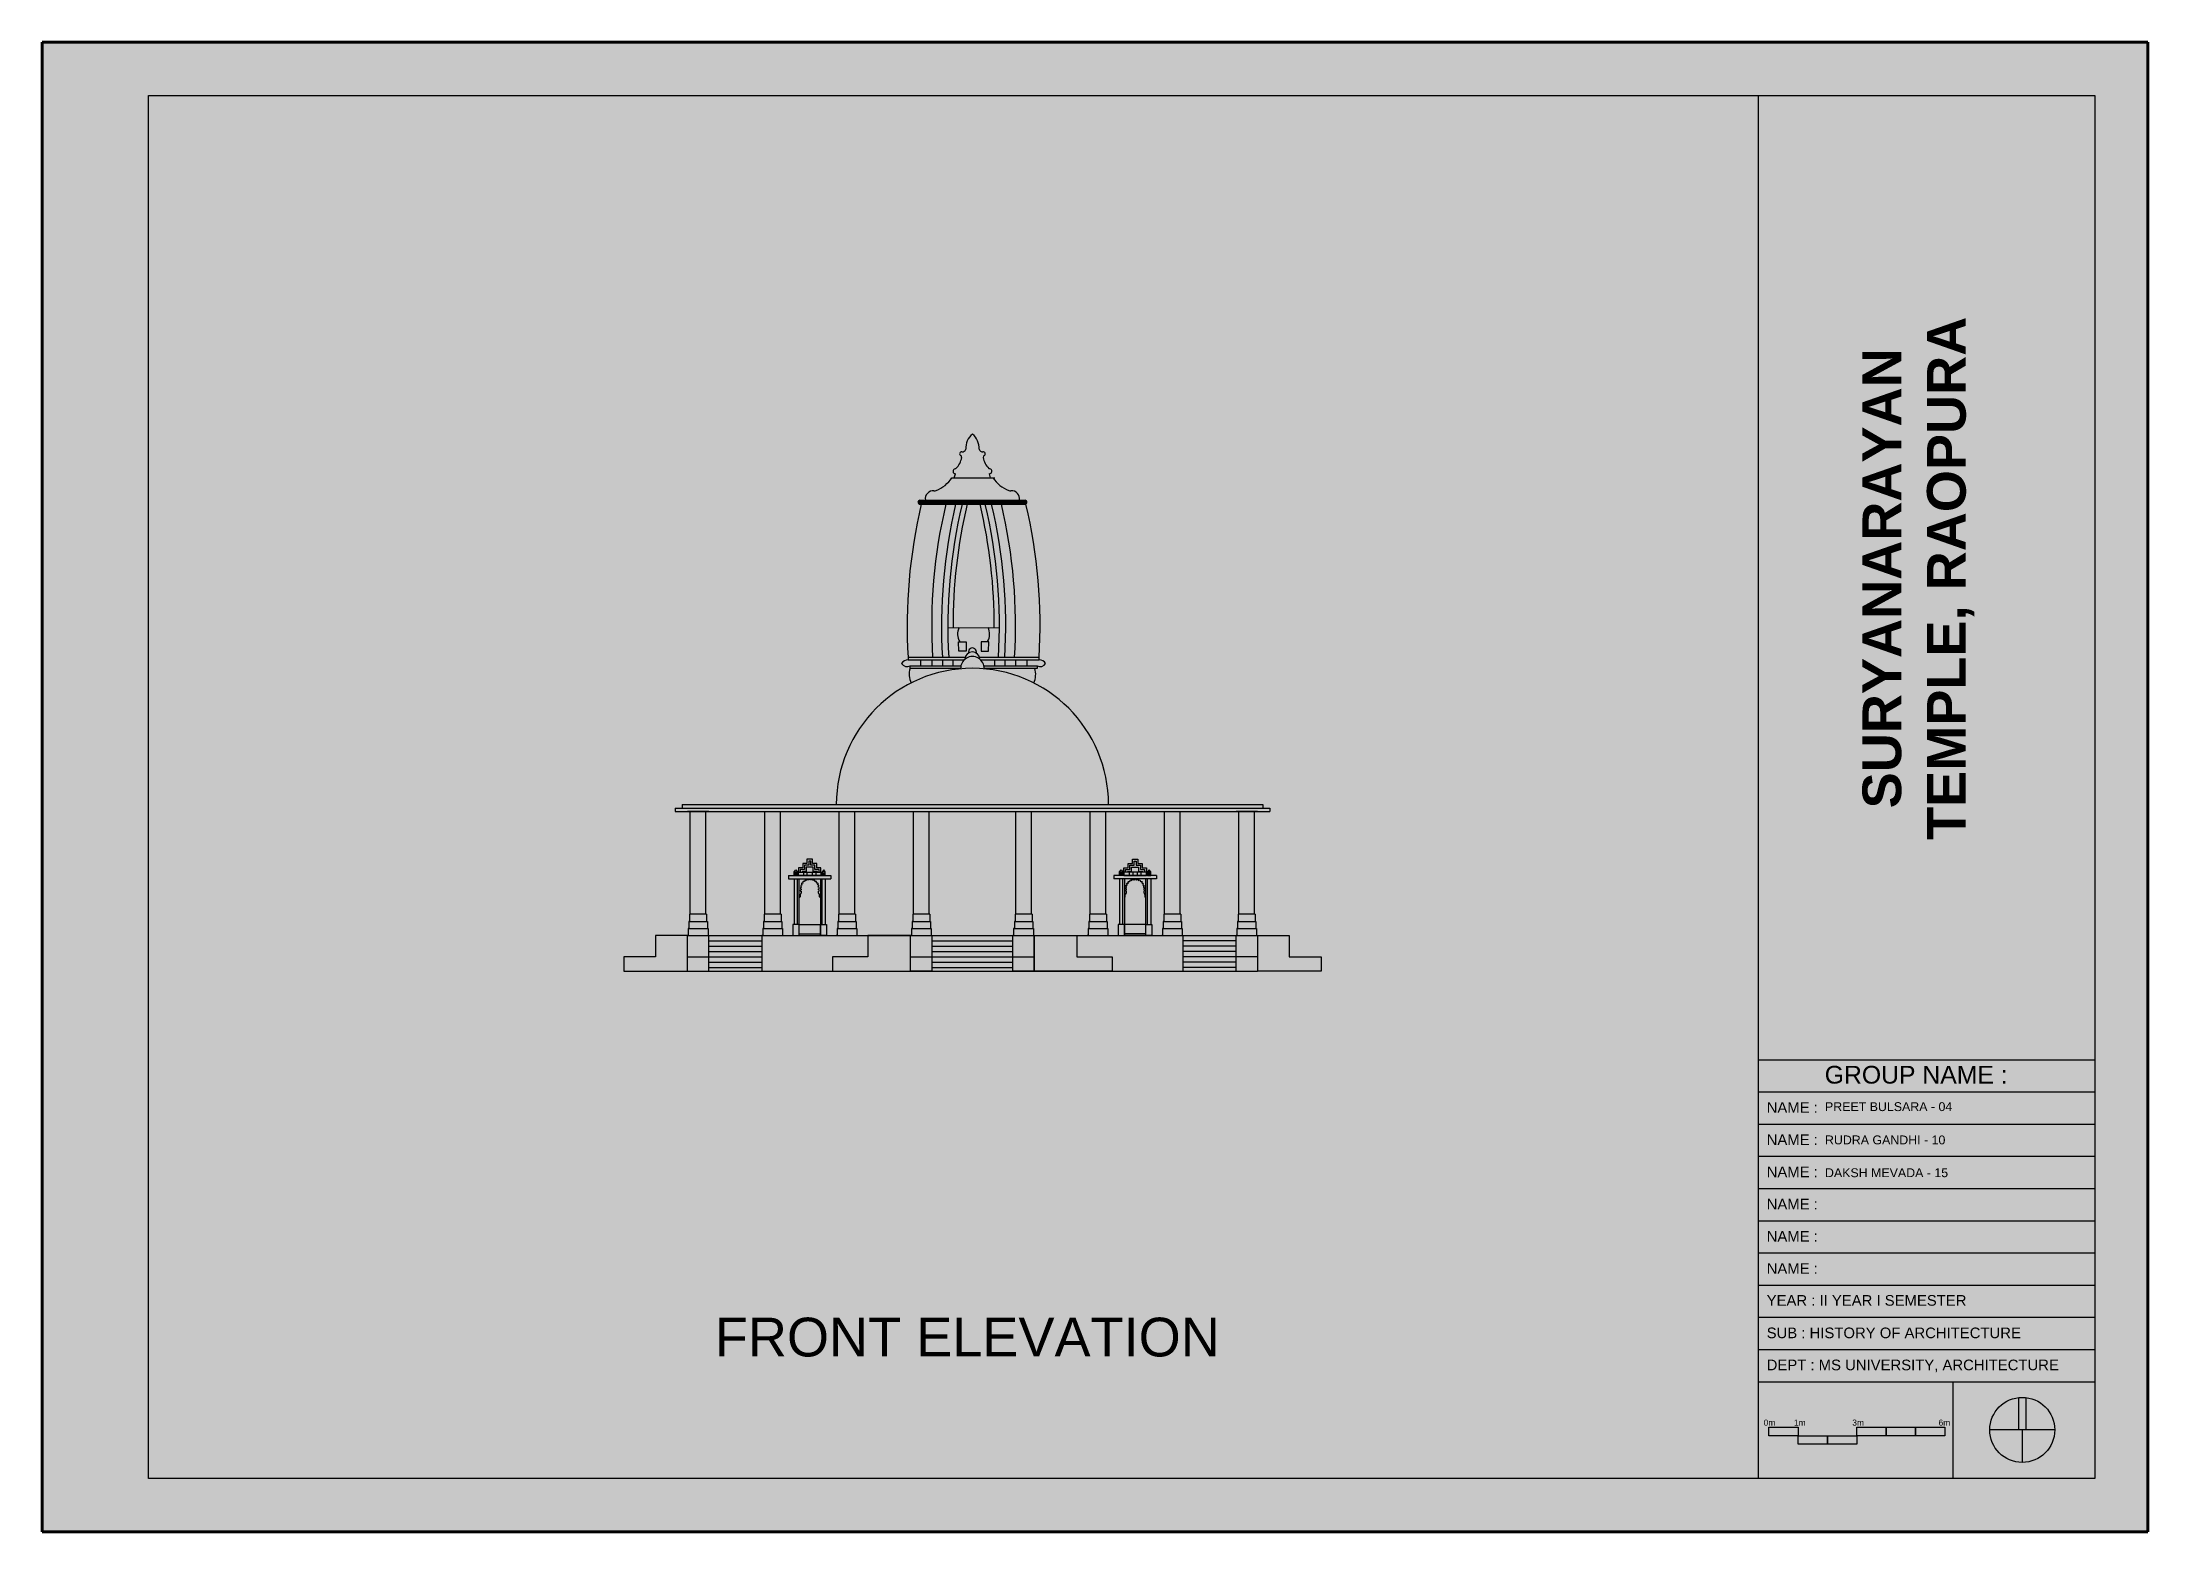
# Model space of a CAD drawing. Header units: millimetres. Extents: x 123626 to 686041, y 667 to 111893.
# Drawn here: x 482658 to 542058, y 68470 to 110470 of the extents above; entities that cross this region are included whole.
import ezdxf

# ---------------------------------------------------------------- set-up
doc = ezdxf.new("R2010")
doc.units = ezdxf.units.MM
doc.linetypes.add('ACAD_ISO08W100', pattern=[36, 24, -3, 6, -3])
doc.layers.add('squar', color=255, linetype='Continuous')
doc.styles.get("Standard").update_dxf_attribs({"font": 'arial.ttf'})

msp = doc.modelspace()

# ---------------------------------------------------------------- texts
at = {"layer": 'squar', "color": 7, "true_color": 0xffffff, "insert": (534007, 95353), "char_height": 1092.43, "attachment_point": 2, "rotation": 90}
msp.add_mtext_dynamic_manual_height_columns('{\\fArial|b1|i0|c0|p34;SURYANARAYAN \\PTEMPLE, RAOPURA}', width=63680.91, gutter_width=4026, heights=[7779], dxfattribs=at)
at = {"layer": 'squar', "color": 7, "true_color": 0xffffff, "attachment_point": 1}
for s, width, heights, insert, char_height in [('\\pxqc;GROUP NAME :', 9275.36, [0], (530885, 81608), 500), ('NAME : ', 9275.36, [0], (531305, 80584), 300), ('NAME : ', 9275.36, [0], (531305, 79676), 300), ('NAME : ', 9275.36, [0], (531305, 78768), 300), ('NAME : ', 9275.36, [0], (531305, 77860), 300), ('NAME : ', 9275.36, [0], (531305, 76952), 300), ('NAME : ', 9275.36, [0], (531305, 76045), 300), ('YEAR : II YEAR I SEMESTER', 9275.36, [0], (531305, 75146), 300), ('SUB : HISTORY OF ARCHITECTURE', 12193.19, [38.6], (531305, 74230), 300), ('DEPT : MS UNIVERSITY, ARCHITECTURE ', 9275.36, [0], (531305, 73326), 300)]:
    msp.add_mtext_dynamic_manual_height_columns(s, width=width, gutter_width=1250, heights=heights, dxfattribs=dict(at, insert=insert, char_height=char_height))
at = {"layer": 'squar', "char_height": 250, "attachment_point": 1}
for s, insert in [('PREET BULSARA - 04', (532950, 80583)), ('RUDRA GANDHI - 10', (532950, 79645)), ('DAKSH MEVADA - 15', (532950, 78720))]:
    msp.add_mtext_dynamic_manual_height_columns(s, width=7095.16, gutter_width=1250, heights=[0], dxfattribs=dict(at, insert=insert))
at = {"layer": 'squar', "linetype": 'ACAD_ISO08W100', "insert": (501635, 74508), "char_height": 1092.43, "attachment_point": 1}
msp.add_mtext_dynamic_manual_height_columns('FRONT ELEVATION', width=20214.84, gutter_width=1250, heights=[0], dxfattribs=at)

# ---------------------------------------------------------------- blocks, each defined once
blk = doc.blocks.new('asd')
at = {"true_color": 0xffffff}
h = blk.add_hatch(color=7, dxfattribs=at)
h.dxf.hatch_style = 1
h.paths.add_polyline_path([(3185.98, 1595.81), (3181.1, 1595.81), (3181.1, 1594.37), (3185.98, 1594.37)])
h.paths.add_polyline_path([(3190.86, 1594.37), (3185.98, 1594.37), (3185.98, 1592.94), (3190.86, 1592.94)])
h.paths.add_polyline_path([(3195.75, 1594.37), (3190.86, 1594.37), (3190.86, 1592.94), (3195.75, 1592.94)])
h.paths.add_polyline_path([(3200.63, 1595.81), (3195.75, 1595.81), (3195.75, 1594.37), (3200.63, 1594.37)])
h.paths.add_polyline_path([(3205.51, 1595.81), (3200.63, 1595.81), (3200.63, 1594.37), (3205.51, 1594.37)])
h.paths.add_polyline_path([(3210.4, 1595.81), (3205.51, 1595.81), (3205.51, 1594.37), (3210.4, 1594.37)])
at = {"color": 7, "true_color": 0xffffff}
for points in [[(3181.1, 1595.81), (3185.98, 1595.81), (3185.98, 1594.37), (3181.1, 1594.37)], [(3195.75, 1595.81), (3200.63, 1595.81), (3200.63, 1594.37), (3195.75, 1594.37)], [(3200.63, 1595.81), (3205.51, 1595.81), (3205.51, 1594.37), (3200.63, 1594.37)], [(3205.51, 1595.81), (3210.4, 1595.81), (3210.4, 1594.37), (3205.51, 1594.37)], [(3185.98, 1594.37), (3190.86, 1594.37), (3190.86, 1592.94), (3185.98, 1592.94)], [(3190.86, 1594.37), (3195.75, 1594.37), (3195.75, 1592.94), (3190.86, 1592.94)]]:
    blk.add_lwpolyline(points, close=True, dxfattribs=at)
at = {"color": 7, "true_color": 0xffffff, "insert": (3180.26, 1597.05), "char_height": 1, "attachment_point": 1}
blk.add_mtext_dynamic_manual_height_columns('0m        1m                    3m                                6m                                        ', width=31.5867, gutter_width=26.95, heights=[0.0468], dxfattribs=at)
blk = doc.blocks.new('asdsd')
at = {"true_color": 0xffffff}
h = blk.add_hatch(color=7, dxfattribs=at)
h.dxf.hatch_style = 1
h.paths.add_polyline_path([(3251.63, 1593.89), (3253.71, 1593.89), (3253.71, 1603, 0.056958), (3251.63, 1603)])
at = {"color": 7, "true_color": 0xffffff}
for p, q in [((3251.63, 1603.06), (3251.63, 1593.89)), ((3253.71, 1603.06), (3253.71, 1593.89)), ((3261.84, 1593.89), (3243.5, 1593.89)), ((3252.67, 1593.89), (3252.67, 1584.72))]:
    blk.add_line(p, q, dxfattribs=at)
blk.add_circle((3252.67, 1593.89), 9.17, dxfattribs=at)

# ---------------------------------------------------------------- hatches: boundary and pattern name
at = {"layer": 'squar', "true_color": 0x171c4f}
h = msp.add_hatch(color=179, dxfattribs=at)
h.dxf.hatch_style = 1
h.paths.add_polyline_path([(542058, 68470), (542058, 110470), (482658, 110470), (482658, 68470)])

# ---------------------------------------------------------------- linework, layer by layer
at = {"layer": 'squar', "color": 7, "lineweight": 60, "true_color": 0xffffff}
for p, q in [((482658, 110470), (542058, 110470)), ((482658, 68470), (482658, 110470)), ((542058, 110470), (542058, 68470)), ((542058, 68470), (482658, 68470))]:
    msp.add_line(p, q, dxfattribs=at)
at = {"layer": 'squar', "color": 7, "true_color": 0xffffff}
for p, q in [((485658, 108970), (540558, 108970)), ((485658, 69970), (485658, 108970)), ((531067, 108970), (531067, 69970)), ((540558, 108970), (540558, 69970)), ((531067, 81782), (540558, 81782)), ((531067, 80874), (540558, 80874)), ((531067, 79966), (540558, 79966)), ((531067, 79058), (540558, 79058)), ((531067, 78150), (540558, 78150)), ((531067, 77242), (540558, 77242)), ((531067, 76334), (540558, 76334)), ((531067, 75427), (540558, 75427)), ((531067, 74519), (540558, 74519)), ((531067, 73611), (540558, 73611)), ((531067, 72703), (540558, 72703)), ((536558, 72703), (536558, 69970)), ((540558, 69970), (485658, 69970))]:
    msp.add_line(p, q, dxfattribs=at)
at = {"layer": 'squar', "ltscale": 10}
for p, q in [((508324, 98190), (509534, 98190)), ((508387, 98190), (508424, 98303)), ((509415, 98190), (509378, 98303)), ((507367, 97518), (510435, 97518)), ((507367, 97480), (510435, 97480)), ((507414, 97556), (510388, 97556)), ((507414, 97441), (510410, 97441)), ((508207, 93967), (509662, 93961)), ((507440, 93052), (507440, 92884)), ((507757, 93052), (507757, 92884)), ((508057, 93052), (508057, 92884)), ((508344, 93052), (508344, 92884)), ((509527, 93052), (509527, 92884)), ((509815, 93052), (509815, 92884)), ((510115, 93052), (510115, 92884)), ((510432, 93052), (510432, 92884)), ((500514, 88876), (517288, 88876)), ((500514, 88876), (500514, 88776)), ((500514, 88776), (517288, 88776)), ((500714, 88976), (500714, 88876)), ((500714, 88976), (517088, 88976)), ((501463, 88776), (500864, 88776)), ((500943, 85880), (500943, 88776)), ((501383, 85880), (501383, 88776)), ((502964, 88776), (503563, 88776)), ((503044, 85880), (503044, 88776)), ((503483, 85880), (503483, 88776)), ((505061, 88976), (512741, 88976)), ((505141, 85880), (505141, 88776)), ((505581, 85880), (505581, 88776)), ((507238, 85880), (507238, 88776)), ((507678, 85880), (507678, 88776)), ((510124, 85880), (510124, 88776)), ((510564, 85880), (510564, 88776)), ((512221, 85880), (512221, 88776)), ((512661, 85880), (512661, 88776)), ((514319, 85880), (514319, 88776)), ((514758, 85880), (514758, 88776)), ((516938, 88776), (516339, 88776)), ((516419, 85880), (516419, 88776)), ((516859, 85880), (516859, 88776)), ((517088, 88976), (517088, 88876)), ((517288, 88876), (517288, 88776)), ((503713, 86978), (504911, 86978)), ((503713, 86978), (503713, 86878)), ((503713, 86878), (504911, 86878)), ((503873, 87074), (503918, 87130)), ((503873, 87036), (503963, 87036)), ((503873, 87016), (503963, 87016)), ((503873, 86878), (503873, 85596)), ((503918, 87130), (503963, 87074)), ((503963, 85596), (503963, 86878)), ((503994, 87072), (504629, 87072)), ((503994, 86978), (503994, 87072)), ((504629, 86978), (503994, 86978)), ((504013, 85281), (504013, 86878)), ((504144, 86978), (504144, 87072)), ((504243, 86978), (504243, 87072)), ((504380, 87072), (504380, 86978)), ((504479, 87072), (504479, 86978)), ((504612, 86878), (504612, 85281)), ((504629, 87072), (504629, 86978)), ((504706, 87130), (504661, 87074)), ((504661, 87036), (504751, 87036)), ((504661, 87016), (504751, 87016)), ((504661, 85596), (504661, 86878)), ((504661, 86878), (504751, 86878)), ((504751, 87074), (504706, 87130)), ((504751, 86878), (504751, 85596)), ((504911, 86978), (504911, 86878)), ((514089, 86978), (512891, 86978)), ((512891, 86978), (512891, 86878)), ((514089, 86878), (512891, 86878)), ((513051, 87074), (513096, 87130)), ((513141, 87036), (513051, 87036)), ((513141, 87016), (513051, 87016)), ((513141, 86878), (513051, 86878)), ((513051, 86878), (513051, 85596)), ((513096, 87130), (513141, 87074)), ((513141, 85596), (513141, 86878)), ((513808, 87072), (513173, 87072)), ((513173, 87072), (513173, 86978)), ((513173, 86978), (513808, 86978)), ((513190, 86878), (513190, 85281)), ((513323, 87072), (513323, 86978)), ((513422, 87072), (513422, 86978)), ((513559, 86978), (513559, 87072)), ((513658, 86978), (513658, 87072)), ((513789, 85281), (513789, 86878)), ((513808, 86978), (513808, 87072)), ((513884, 87130), (513839, 87074)), ((513929, 87036), (513839, 87036)), ((513929, 87016), (513839, 87016)), ((513839, 85596), (513839, 86878)), ((513929, 87074), (513884, 87130)), ((513929, 86878), (513929, 85596)), ((514089, 86978), (514089, 86878)), ((501403, 85880), (500923, 85880)), ((500923, 85880), (500943, 85880)), ((500923, 85680), (501403, 85680)), ((501403, 85880), (501383, 85880)), ((503503, 85880), (503024, 85880)), ((503024, 85880), (503044, 85880)), ((503024, 85680), (503503, 85680)), ((503503, 85880), (503483, 85880)), ((504013, 85596), (504612, 85596)), ((505600, 85880), (505121, 85880)), ((505121, 85880), (505141, 85880)), ((505121, 85680), (505600, 85680)), ((505600, 85880), (505581, 85880)), ((507698, 85880), (507218, 85880)), ((507218, 85880), (507238, 85880)), ((507218, 85680), (507698, 85680)), ((507698, 85880), (507678, 85880)), ((510584, 85880), (510104, 85880)), ((510104, 85880), (510124, 85880)), ((510104, 85680), (510584, 85680)), ((510584, 85880), (510564, 85880)), ((512681, 85880), (512201, 85880)), ((512201, 85880), (512221, 85880)), ((512201, 85680), (512681, 85680)), ((512681, 85880), (512661, 85880)), ((513789, 85596), (513190, 85596)), ((514778, 85880), (514299, 85880)), ((514299, 85880), (514319, 85880)), ((514299, 85680), (514778, 85680)), ((514778, 85880), (514758, 85880)), ((516878, 85880), (516399, 85880)), ((516399, 85880), (516419, 85880)), ((516399, 85680), (516878, 85680)), ((516878, 85880), (516859, 85880)), ((500864, 85281), (499965, 85281)), ((499965, 85281), (499965, 84681)), ((500864, 85281), (516938, 85281)), ((500864, 84282), (500864, 85281)), ((500904, 85480), (501433, 85480)), ((501463, 84282), (501463, 85281)), ((501463, 85131), (502964, 85131)), ((501463, 84981), (502964, 84981)), ((502964, 85281), (502964, 84282)), ((503004, 85480), (503533, 85480)), ((504013, 85330), (504612, 85330)), ((504013, 85281), (504612, 85281)), ((505101, 85480), (505630, 85480)), ((507158, 84282), (507158, 85281)), ((507198, 85480), (507728, 85480)), ((507758, 85281), (510044, 85281)), ((507758, 85131), (510044, 85131)), ((507758, 84981), (510044, 84981)), ((510084, 85480), (510614, 85480)), ((512182, 85480), (512711, 85480)), ((513789, 85330), (513190, 85330)), ((513789, 85281), (513190, 85281)), ((514279, 85480), (514808, 85480)), ((514838, 85281), (514838, 84282)), ((516339, 85131), (514838, 85131)), ((516339, 84981), (514838, 84981)), ((516339, 84282), (516339, 85281)), ((516379, 85480), (516908, 85480)), ((516938, 85281), (516938, 84282)), ((516938, 85281), (517837, 85281)), ((517837, 85281), (517837, 84681)), ((499965, 84681), (499066, 84681)), ((499066, 84681), (499066, 84282)), ((500864, 84681), (502964, 84681)), ((501463, 84831), (502964, 84831)), ((501463, 84532), (502964, 84532)), ((501463, 84382), (502964, 84382)), ((507158, 84681), (510644, 84681)), ((507758, 84831), (510044, 84831)), ((507758, 84532), (510044, 84532)), ((507758, 84382), (510044, 84382)), ((516339, 84831), (514838, 84831)), ((516938, 84681), (514838, 84681)), ((516339, 84532), (514838, 84532)), ((516339, 84382), (514838, 84382)), ((517837, 84681), (518736, 84681)), ((518736, 84681), (518736, 84282)), ((499066, 84282), (500864, 84282)), ((500864, 84282), (516938, 84282)), ((518736, 84282), (516938, 84282))]:
    msp.add_line(p, q, dxfattribs=at)
msp.add_lwpolyline([(509088, 98993, 0.240154), (508901, 99419, 0.240154), (508714, 98993)], format="xyb", dxfattribs=at)
for points in [[(508507, 93566), (508726, 93566), (508726, 93302), (508519, 93302), (508507, 93566)], [(509362, 93566), (509143, 93566), (509143, 93302), (509350, 93302), (509362, 93566)], [(508698, 93119), (507087, 93119), (507087, 93052), (508666, 93052)], [(508568, 92815), (507141, 92815), (507141, 92884), (508575, 92884)], [(509136, 93052), (510782, 93052), (510782, 93119), (509104, 93119)], [(509227, 92884), (510729, 92884), (510729, 92815), (509234, 92815)], [(504629, 87072), (504629, 87192), (504509, 87192), (504509, 87312), (504390, 87312), (504390, 87432), (504312, 87432), (504233, 87432), (504233, 87312), (504114, 87312), (504114, 87192), (503994, 87192), (503994, 87072)], [(504579, 87072), (504579, 87142), (504459, 87142), (504459, 87262), (504340, 87262), (504340, 87382), (504312, 87382), (504283, 87382), (504283, 87262), (504164, 87262), (504164, 87142), (504044, 87142), (504044, 87072)], [(513173, 87072), (513173, 87192), (513293, 87192), (513293, 87312), (513412, 87312), (513412, 87432), (513490, 87432), (513569, 87432), (513569, 87312), (513688, 87312), (513688, 87192), (513808, 87192), (513808, 87072)], [(513223, 87072), (513223, 87142), (513343, 87142), (513343, 87262), (513462, 87262), (513462, 87382), (513490, 87382), (513519, 87382), (513519, 87262), (513638, 87262), (513638, 87142), (513758, 87142), (513758, 87072)], [(504529, 87072), (504529, 87092), (504410, 87092), (504410, 87212), (504290, 87212), (504213, 87212), (504213, 87092), (504094, 87092), (504094, 87072)], [(513273, 87072), (513273, 87092), (513392, 87092), (513392, 87212), (513512, 87212), (513588, 87212), (513588, 87092), (513708, 87092), (513708, 87072)], [(500923, 85880), (500923, 85680), (500904, 85680), (500904, 85480), (500884, 85480), (500884, 85281), (500864, 85281)], [(501403, 85880), (501403, 85680), (501423, 85680), (501423, 85480), (501443, 85480), (501443, 85281), (501463, 85281)], [(503024, 85880), (503024, 85680), (503004, 85680), (503004, 85480), (502984, 85480), (502984, 85281), (502964, 85281)], [(503503, 85880), (503503, 85680), (503523, 85680), (503523, 85480), (503543, 85480), (503543, 85281), (503563, 85281)], [(505121, 85880), (505121, 85680), (505101, 85680), (505101, 85480), (505081, 85480), (505081, 85281), (505061, 85281)], [(505600, 85880), (505600, 85680), (505620, 85680), (505620, 85480), (505640, 85480), (505640, 85281), (505660, 85281)], [(507218, 85880), (507218, 85680), (507198, 85680), (507198, 85480), (507178, 85480), (507178, 85281), (507158, 85281)], [(507698, 85880), (507698, 85680), (507718, 85680), (507718, 85480), (507738, 85480), (507738, 85281), (507758, 85281)], [(510104, 85880), (510104, 85680), (510084, 85680), (510084, 85480), (510064, 85480), (510064, 85281), (510044, 85281)], [(510584, 85880), (510584, 85680), (510604, 85680), (510604, 85480), (510624, 85480), (510624, 85281), (510644, 85281)], [(512201, 85880), (512201, 85680), (512182, 85680), (512182, 85480), (512162, 85480), (512162, 85281), (512142, 85281)], [(512681, 85880), (512681, 85680), (512701, 85680), (512701, 85480), (512721, 85480), (512721, 85281), (512741, 85281)], [(514299, 85880), (514299, 85680), (514279, 85680), (514279, 85480), (514259, 85480), (514259, 85281), (514239, 85281)], [(514778, 85880), (514778, 85680), (514798, 85680), (514798, 85480), (514818, 85480), (514818, 85281), (514838, 85281)], [(516399, 85880), (516399, 85680), (516379, 85680), (516379, 85480), (516359, 85480), (516359, 85281), (516339, 85281)], [(516878, 85880), (516878, 85680), (516898, 85680), (516898, 85480), (516918, 85480), (516918, 85281), (516938, 85281)]]:
    msp.add_lwpolyline(points, dxfattribs=at)
for points in [[(503873, 87074), (503963, 87074), (503963, 86978), (503873, 86978)], [(504751, 87074), (504661, 87074), (504661, 86978), (504751, 86978)], [(513051, 87074), (513141, 87074), (513141, 86978), (513051, 86978)], [(513929, 87074), (513839, 87074), (513839, 86978), (513929, 86978)], [(504013, 85596), (503837, 85596), (503837, 85281), (504013, 85281)], [(504612, 85596), (504787, 85596), (504787, 85281), (504612, 85281)], [(513190, 85596), (513015, 85596), (513015, 85281), (513190, 85281)], [(513789, 85596), (513965, 85596), (513965, 85281), (513789, 85281)], [(504956, 84681), (504956, 84282), (507158, 84282), (507158, 85281), (505955, 85281), (505955, 84681)], [(507158, 85281), (507758, 85281), (507758, 84282), (507158, 84282)], [(510044, 85281), (510644, 85281), (510644, 84282), (510044, 84282)], [(512846, 84681), (512846, 84282), (510644, 84282), (510644, 85281), (511847, 85281), (511847, 84681)]]:
    msp.add_lwpolyline(points, close=True, dxfattribs=at)
at = {"layer": 'squar', "color": 7}
for points in [[(504612, 86356, -0.480368), (504593, 86373, 0.352204), (504589, 86378), (504589, 86431, 0.306021), (504569, 86461), (504569, 86481), (504558, 86481), (504558, 86529, 1.159099), (504558, 86570), (504558, 86595, 1.05529), (504555, 86638), (504553, 86661, 1.08077), (504540, 86703), (504533, 86719, 1.298169), (504512, 86756), (504498, 86772, 1.139572), (504467, 86802), (504451, 86816, 1.178575), (504413, 86835), (504396, 86842, 1.096429), (504354, 86853), (504334, 86856, 1.078128), (504291, 86854), (504271, 86853, 1.056953), (504231, 86843), (504213, 86836, 1.060887), (504174, 86815), (504155, 86801, 1.105595), (504125, 86771), (504114, 86756, 1.075891), (504092, 86719), (504083, 86697, 1.068263), (504073, 86656), (504071, 86636, 1.026447), (504067, 86593), (504066, 86571, 0.984428), (504066, 86529), (504066, 86482), (504056, 86482), (504056, 86461, 0.268864), (504037, 86427), (504037, 86377), (504034, 86377), (504034, 86377, 0.119902), (504034, 86369, -0.687687), (504013, 86358)], [(513190, 86356, 0.480368), (513209, 86373, -0.352204), (513213, 86378), (513213, 86431, -0.306021), (513233, 86461), (513233, 86481), (513244, 86481), (513244, 86529, -1.159099), (513244, 86570), (513244, 86595, -1.05529), (513247, 86638), (513249, 86661, -1.08077), (513262, 86703), (513269, 86719, -1.298169), (513290, 86756), (513304, 86772, -1.139572), (513335, 86802), (513351, 86816, -1.178575), (513389, 86835), (513406, 86842, -1.096429), (513448, 86853), (513468, 86856, -1.078128), (513511, 86854), (513531, 86853, -1.056953), (513571, 86843), (513589, 86836, -1.060887), (513628, 86815), (513647, 86801, -1.105595), (513677, 86771), (513688, 86756, -1.075891), (513710, 86719), (513719, 86697, -1.068263), (513729, 86656), (513731, 86636, -1.026447), (513735, 86593), (513736, 86571, -0.984428), (513736, 86529), (513736, 86482), (513746, 86482), (513746, 86461, -0.268864), (513765, 86427), (513765, 86377), (513768, 86377), (513768, 86377, -0.119902), (513768, 86369, 0.687687), (513789, 86358)]]:
    msp.add_lwpolyline(points, format="xyb", dxfattribs=at)
at = {"layer": 'squar', "ltscale": 10}
for centre, radius, start, end in [((508066, 98843), 538, 313.51505, 351.15843), ((508594, 98864), 53.9, 79.35889, 242.80381), ((508545, 98769), 52.6, 351.15843, 62.80381), ((508603, 99034), 118, 270.27261, 339.67555), ((509199, 99034), 118, 200.32445, 269.72739), ((509208, 98864), 53.9, 297.19619, 100.64111), ((509257, 98769), 52.6, 117.19619, 188.84157), ((509736, 98843), 538, 188.84157, 226.48495), ((507537, 98708), 942, 291.07948, 326.62539), ((508423, 98372), 69.3, 100.75961, 271.16524), ((508400, 98492), 52.6, 280.75961, 313.51505), ((509402, 98492), 52.6, 226.48495, 259.24039), ((509379, 98372), 69.3, 268.83476, 79.24039), ((510265, 98708), 942, 213.37461, 248.92052), ((521901, 94019), 14842, 166.66957, 183.47787), ((507422, 97499), 57.8, 97.33372, 262.66628), ((507796, 97595), 227, 84.80956, 189.82291), ((522593, 94019), 14842, 166.66957, 183.47787), ((507828, 97952), 132, 264.80956, 291.07948), ((522870, 94019), 14842, 166.66957, 183.47787), ((523049, 94019), 14842, 166.66957, 183.47787), ((523195, 94019), 14842, 166.66957, 180.20453), ((494674, 94019), 14842, 359.77792, 13.33043), ((494820, 94019), 14842, 356.52213, 13.33043), ((494999, 94019), 14842, 356.52213, 13.33043), ((495276, 94019), 14842, 356.52213, 13.33043), ((509974, 97952), 132, 248.92052, 275.19044), ((510006, 97595), 227, 350.17709, 95.19044), ((510380, 97499), 57.8, 277.33372, 82.66628), ((495968, 94019), 14842, 356.52213, 13.33043), ((508891, 93785), 408, 153.7415, 212.43809), ((508978, 93785), 408, 328.76796, 26.2585), ((508901, 93068), 210, 1.65945, 178.34055), ((508901, 93278), 111, 344.62985, 195.37015), ((508901, 88976), 3840, 0, 180), ((507058, 93040), 176, 209.21298, 298.06168), ((507081, 92843), 209, 88.54994, 147.92965), ((507710, 92649), 593, 163.72764, 204.47704), ((508901, 92815), 333, 357.76419, 182.23581), ((510092, 92649), 593, 335.52296, 16.27236), ((510811, 93040), 176, 241.93832, 330.78702), ((510788, 92843), 209, 32.07035, 91.45006)]:
    msp.add_arc(centre, radius, start, end, dxfattribs=at)

# ---------------------------------------------------------------- block references
at = {"layer": 'squar'}
for name, p, xscale, yscale, zscale in [('asdsd', (213248, -88045), 100, 100, 100), ('asd', (-7852, -199073), 169.5055590434932, 169.5055590434932, 169.5055590434932)]:
    msp.add_blockref(name, p, dxfattribs=dict(at, xscale=xscale, yscale=yscale, zscale=zscale))

msp.set_redraw_order([(e.dxf.handle, doc.entitydb.next_handle()) for e in msp.query("TEXT MTEXT ATTDEF DIMENSION ARC_DIMENSION")])  # texts and dimensions are drawn at this point

doc.saveas('drawing.dxf')
